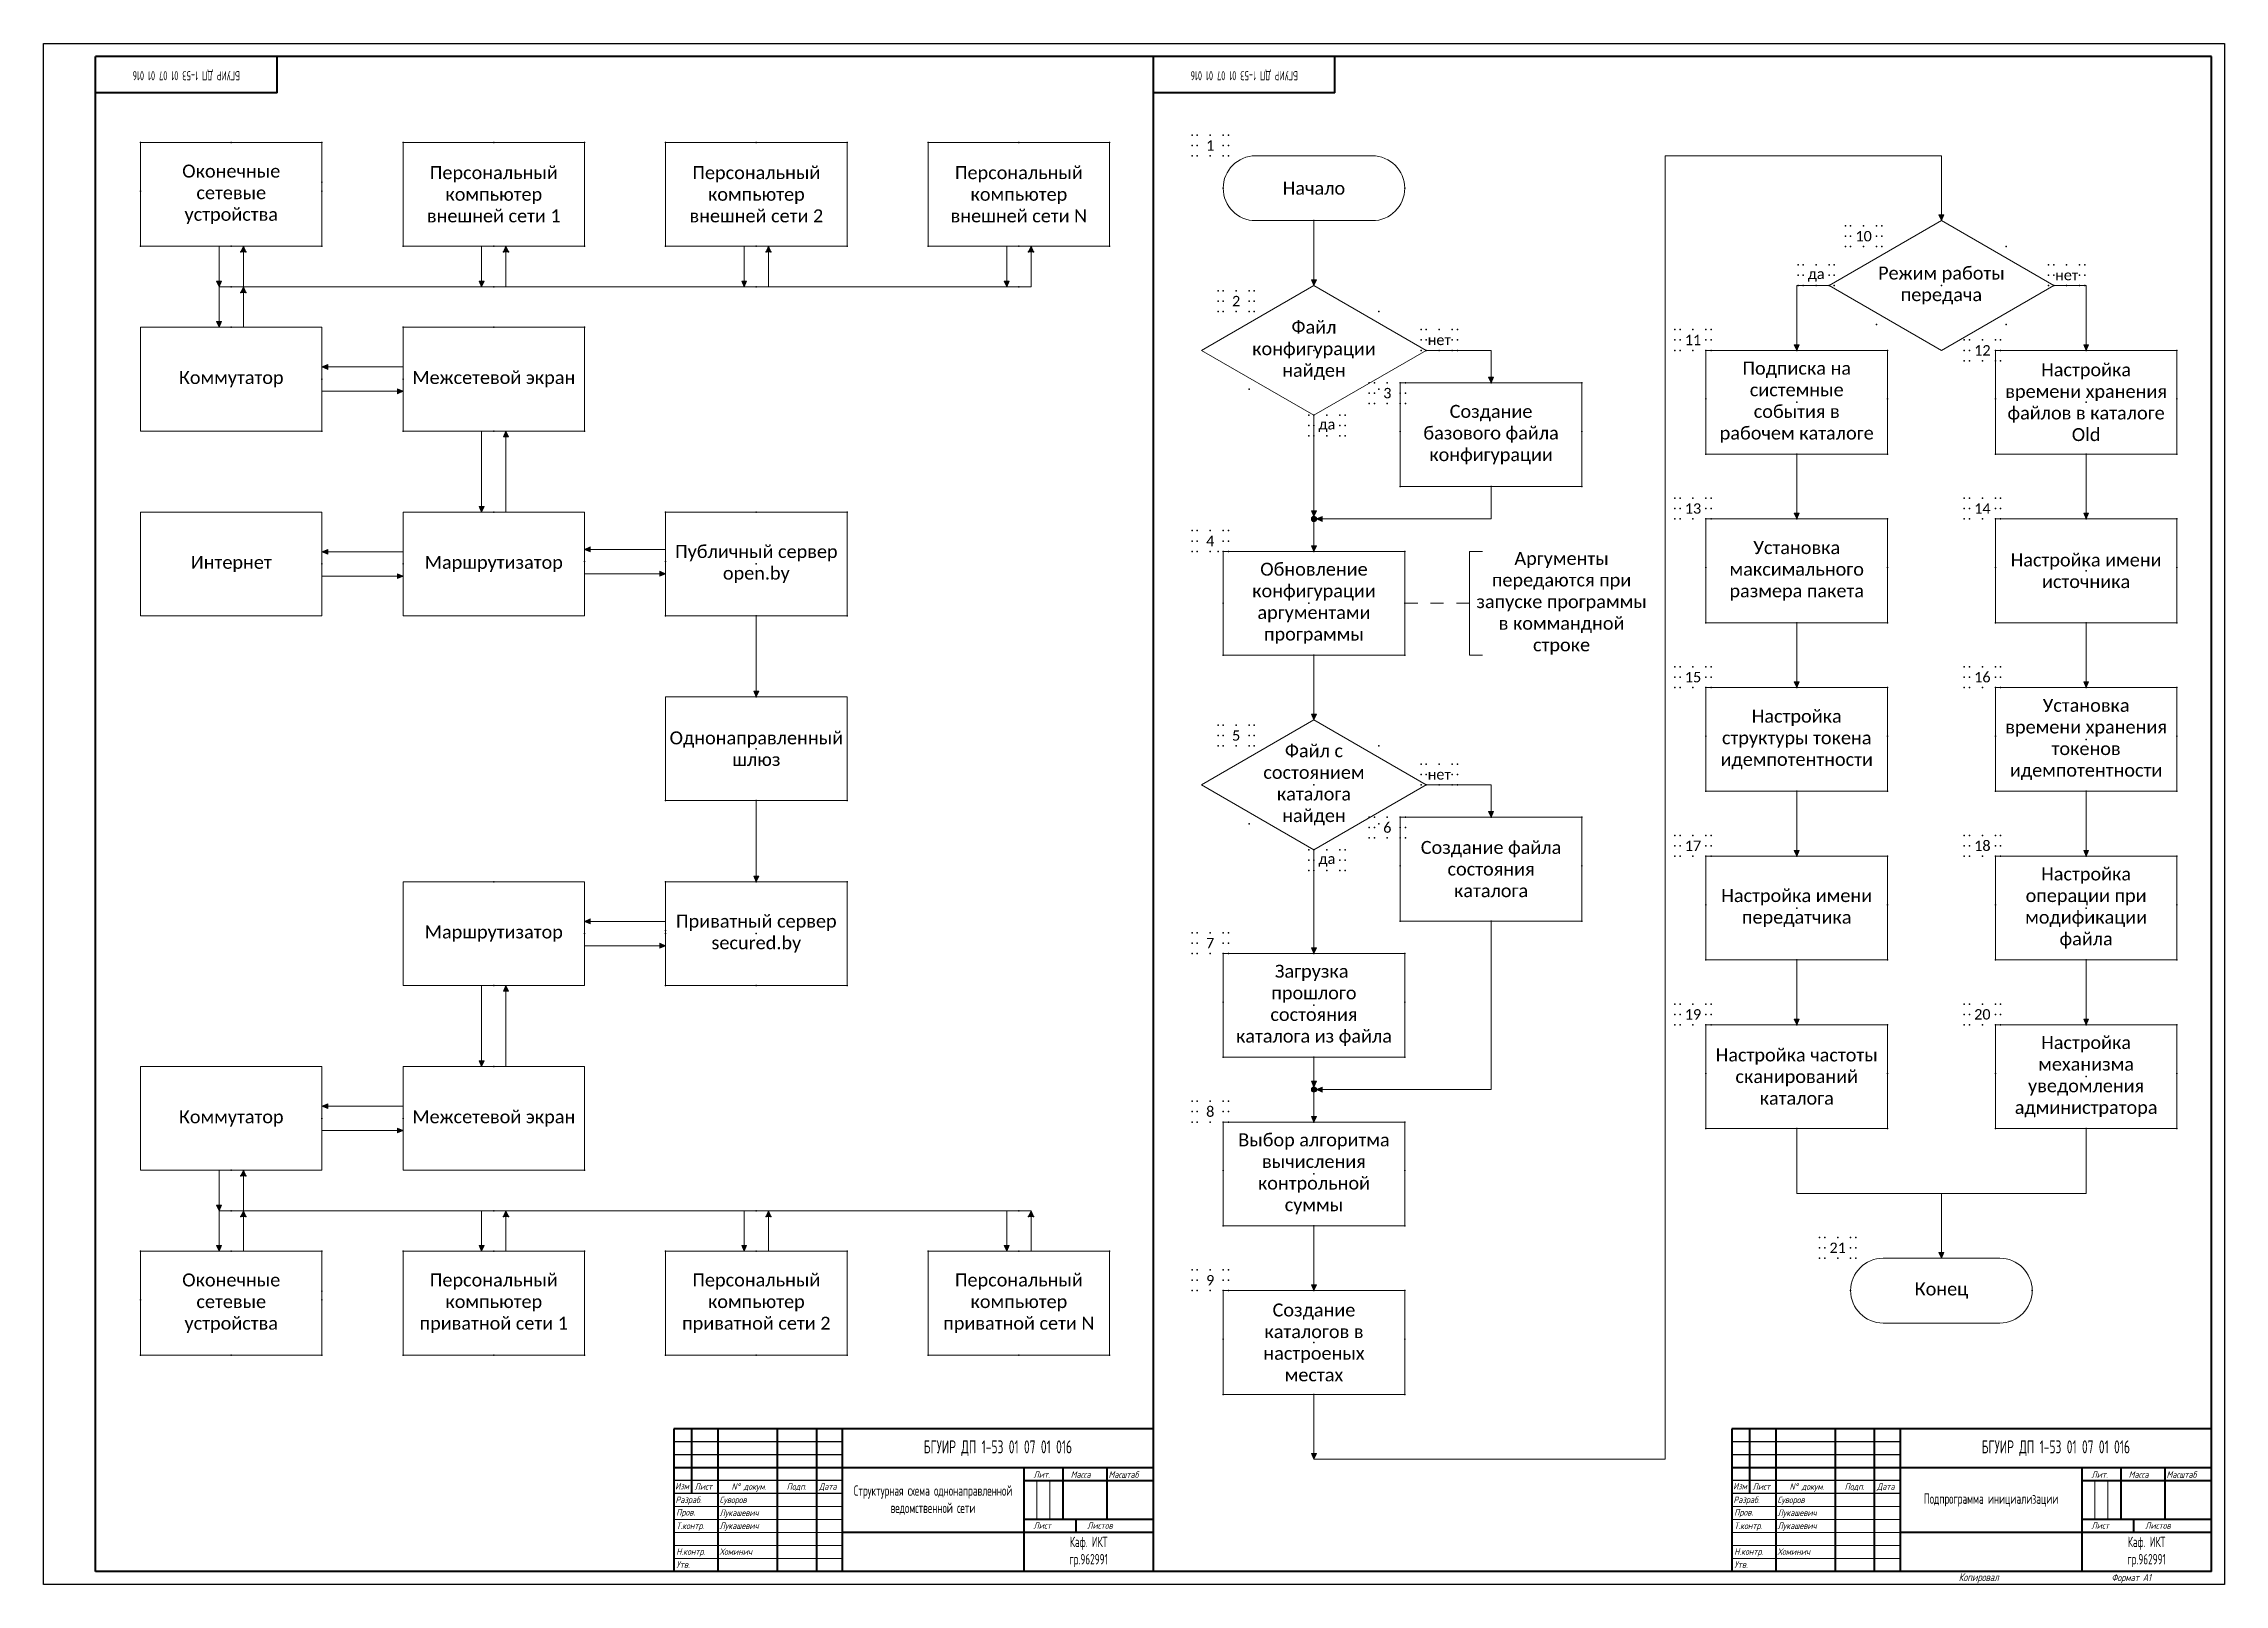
# Model space of a CAD drawing. Extents: x -285 to 556, y -1314 to -720.
import ezdxf

# ---------------------------------------------------------------- set-up
doc = ezdxf.new("R2010")
doc.units = 0
doc.header["$MEASUREMENT"] = 0
doc.layers.get('0').update_dxf_attribs({"linetype": 'CONTINUOUS'})
doc.layers.add('KONTUR', color=7, linetype='CONTINUOUS')
doc.layers.add('Тонкие', color=7, linetype='CONTINUOUS')
doc.layers.add('Невидимка', color=131, linetype='CONTINUOUS', plot=False)
for name, color, linetype, lineweight in [('Основная', 7, 'CONTINUOUS', 40), ('Схема', 50, 'CONTINUOUS', 20), ('текст', 7, 'CONTINUOUS', 20), ('тонкая', 7, 'CONTINUOUS', 20)]:
    doc.layers.add(name, color=color, linetype=linetype, lineweight=lineweight)
doc.styles.add('ЕСКД', font='eskd15.shx', dxfattribs={"width": 0.8})
doc.styles.add('стиль1', font='romans.shx', dxfattribs={"width": 0.75, "oblique": 15, "height": 3.5})

msp = doc.modelspace()

# ---------------------------------------------------------------- texts
at = {"layer": 'Схема', "attachment_point": 5}
for s, width, gutter_width, heights, insert, char_height in [('{\\fCalibri|b0|i0|c0|p34;1}', 10, 20, [0], (164.63, -759.43), 4), ('{\\fCalibri|b0|i0|c204|p34;Оконечные сетевые устройства}', 62.5, 25, [0], (-212.91, -778.28), 5), ('{\\fCalibri|b0|i0|c204|p34;Персональный компьютер внешней сети 1}', 62.5, 25, [0], (-111.66, -778.28), 5), ('{\\fCalibri|b0|i0|c204|p34;Персональный компьютер внешней сети 2}', 62.5, 25, [0], (-10.41, -778.28), 5), ('{\\fCalibri|b0|i0|c204|p34;Персональный компьютер внешней сети \\fCalibri|b0|i0|c0|p34;N}', 62.5, 25, [0], (90.84, -778.28), 5), ('{\\fCalibri|b0|i0|c204|p34;Начало}', 37.5, 25, [0], (204.63, -775.93), 5), ('{\\fCalibri|b0|i0|c0|p34;10}', 10, 20, [0], (416.61, -794.43), 4), ('{\\fCalibri|b0|i0|c204|p34;Режим работы передача}', 50, 20, [0], (446.61, -813.43), 5), ('{\\fCalibri|b0|i0|c204|p34;да}', 10, 20, [0], (398.31, -809.43), 4), ('{\\fCalibri|b0|i0|c204|p34;нет}', 10, 20, [0], (494.91, -809.43), 4), ('{\\fCalibri|b0|i0|c0|p34;2}', 10, 20, [0], (174.63, -819.43), 4), ('{\\fCalibri|b0|i0|c204|p34;Файл конфигурации найден}', 50, 20, [0], (204.63, -838.43), 5), ('{\\fCalibri|b0|i0|c0|p34;11}', 10, 20, [0], (350.81, -834.43), 4), ('{\\fCalibri|b0|i0|c204|p34;нет}', 10, 20, [0], (252.93, -834.43), 4), ('{\\fCalibri|b0|i0|c0|p34;12}', 10, 20, [0], (462.41, -838.43), 4), ('{\\fCalibri|b0|i0|c204|p34;Коммутатор}', 62.5, 25, [0], (-212.91, -849.53), 5), ('{\\fCalibri|b0|i0|c204|p34;Межсетевой экран}', 62.5, 25, [0], (-111.66, -849.53), 5), ('{\\fCalibri|b0|i0|c204|p34;Подписка на системные события в рабочем каталоге}', 62.5, 25, [0], (390.81, -858.43), 5), ('{\\fCalibri|b0|i0|c204|p34;Настройка времени хранения файлов в каталоге \\fCalibri|b0|i0|c0|p34;Old}', 62.5, 25, [0], (502.41, -858.43), 5), ('{\\fCalibri|b0|i0|c0|p34;3}', 10, 20, [0], (232.93, -854.93), 4), ('{\\fCalibri|b0|i0|c204|p34;да}', 10, 20, [0], (209.63, -867.43), 4), ('{\\fCalibri|b0|i0|c204|p34;Создание базового файла конфигурации}', 62.5, 25, [0], (272.93, -870.93), 5), ('{\\fCalibri|b0|i0|c0|p34;13}', 10, 20, [0], (350.81, -899.43), 4), ('{\\fCalibri|b0|i0|c0|p34;14}', 10, 20, [0], (462.41, -899.43), 4), ('{\\fCalibri|b0|i0|c204|p34;Публичный сервер\\P\\fCalibri|b0|i0|c0|p34;open.by}', 62.5, 25, [0], (-10.41, -920.78), 5), ('{\\fCalibri|b0|i0|c0|p34;4}', 10, 20, [0], (164.63, -911.93), 4), ('{\\fCalibri|b0|i0|c204|p34;Аргументы передаются при запуске программы в коммандной строке}', 66.0034, 25, [0], (300.12, -935.93), 5), ('{\\fCalibri|b0|i0|c204|p34;Установка максимального размера пакета}', 62.5, 25, [0], (390.81, -923.43), 5), ('{\\fCalibri|b0|i0|c204|p34;Настройка имени источника}', 62.5, 25, [0], (502.41, -923.43), 5), ('{\\fCalibri|b0|i0|c204|p34;Интернет}', 62.5, 25, [0], (-212.91, -920.78), 5), ('{\\fCalibri|b0|i0|c204|p34;Маршрутизатор}', 62.5, 25, [0], (-111.66, -920.78), 5), ('{\\fCalibri|b0|i0|c204|p34;Обновление конфигурации аргументами программы}', 62.5, 25, [0], (204.63, -935.93), 5), ('{\\fCalibri|b0|i0|c0|p34;15}', 10, 20, [0], (350.81, -964.43), 4), ('{\\fCalibri|b0|i0|c0|p34;16}', 10, 20, [0], (462.41, -964.43), 4), ('{\\fCalibri|b0|i0|c204|p34;Установка времени хранения токенов идемпотентности}', 62.5, 25, [0], (502.41, -988.43), 5), ('{\\fCalibri|b0|i0|c204|p34;Настройка структуры токена идемпотентности}', 62.5, 25, [0], (390.81, -988.43), 5), ('{\\fCalibri|b0|i0|c204|p34;Однонаправленный шлюз}', 62.5, 25, [0], (-10.41, -992.03), 5), ('{\\fCalibri|b0|i0|c0|p34;5}', 10, 20, [0], (174.63, -986.93), 4), ('{\\fCalibri|b0|i0|c204|p34;Файл с состоянием каталога найден}', 50, 20, [0], (204.63, -1005.93), 5), ('{\\fCalibri|b0|i0|c204|p34;нет}', 10, 20, [0], (252.93, -1001.93), 4), ('{\\fCalibri|b0|i0|c204|p34;6}', 10, 20, [0], (232.93, -1022.43), 4), ('{\\fCalibri|b0|i0|c204|p34;да}', 10, 20, [0], (209.63, -1034.93), 4), ('{\\fCalibri|b0|i0|c204|p34;Создание файла состояния каталога}', 62.5, 25, [0], (272.93, -1038.43), 5), ('{\\fCalibri|b0|i0|c0|p34;17}', 10, 20, [0], (350.81, -1029.43), 4), ('{\\fCalibri|b0|i0|c0|p34;18}', 10, 20, [0], (462.41, -1029.43), 4), ('{\\fCalibri|b0|i0|c204|p34;Настройка операции при модификации файла}', 62.5, 25, [0], (502.41, -1053.43), 5), ('{\\fCalibri|b0|i0|c204|p34;Настройка имени передатчика}', 62.5, 25, [0], (390.81, -1053.43), 5), ('{\\fCalibri|b0|i0|c204|p34;Приватный сервер\\P\\fCalibri|b0|i0|c0|p34;secured.by}', 62.5, 25, [0], (-10.41, -1063.28), 5), ('{\\fCalibri|b0|i0|c204|p34;Маршрутизатор}', 62.5, 25, [0], (-111.66, -1063.28), 5), ('{\\fCalibri|b0|i0|c0|p34;7}', 10, 20, [0], (164.63, -1066.93), 4), ('{\\fCalibri|b0|i0|c204|p34;Загрузка  прошлого состояния каталога из файла}', 62.5, 25, [0], (204.63, -1090.93), 5), ('{\\fCalibri|b0|i0|c0|p34;19}', 10, 20, [0], (350.81, -1094.43), 4), ('{\\fCalibri|b0|i0|c0|p34;20}', 10, 20, [0], (462.41, -1094.43), 4), ('{\\fCalibri|b0|i0|c204|p34;Настройка частоты сканирований каталога}', 62.5, 25, [0], (390.81, -1118.43), 5), ('{\\fCalibri|b0|i0|c204|p34;Настройка механизма уведомления администратора}', 62.5, 25, [0], (502.41, -1118.43), 5), ('{\\fCalibri|b0|i0|c204|p34;Коммутатор}', 62.5, 25, [0], (-212.91, -1134.53), 5), ('{\\fCalibri|b0|i0|c204|p34;Межсетевой экран}', 62.5, 25, [0], (-111.66, -1134.53), 5), ('{\\fCalibri|b0|i0|c0|p34;8}', 10, 20, [0], (164.63, -1131.93), 4), ('{\\fCalibri|b0|i0|c204|p34;Выбор алгоритма вычисления контрольной суммы }', 62.5, 25, [0], (204.63, -1155.93), 5), ('{\\fCalibri|b0|i0|c0|p34;2\\fCalibri|b0|i0|c204|p34;1}', 10, 20, [0], (406.61, -1184.43), 4), ('{\\fCalibri|b0|i0|c204|p34;Персональный компьютер приватной сети 1}', 62.5, 25, [0], (-111.66, -1205.78), 5), ('{\\fCalibri|b0|i0|c204|p34;Персональный компьютер приватной сети 2}', 62.5, 25, [0], (-10.41, -1205.78), 5), ('{\\fCalibri|b0|i0|c204|p34;Персональный компьютер приватной сети \\fCalibri|b0|i0|c0|p34;N}', 62.5, 25, [0], (90.84, -1205.78), 5), ('{\\fCalibri|b0|i0|c204|p34;Оконечные сетевые устройства}', 62.5, 25, [0], (-212.91, -1205.78), 5), ('{\\fCalibri|b0|i0|c0|p34;9}', 4, 20, [4.83], (164.63, -1196.93), 4), ('{\\fCalibri|b0|i0|c204|p34;Конец}', 37.5, 25, [0], (446.61, -1200.93), 5), ('{\\fCalibri|b0|i0|c204|p34;Создание каталогов в настроеных местах}', 62.5, 25, [0], (204.63, -1220.93), 5)]:
    msp.add_mtext_dynamic_manual_height_columns(s, width=width, gutter_width=gutter_width, heights=heights, dxfattribs=dict(at, insert=insert, char_height=char_height))
at = {"layer": 'текст', "style": 'стиль1', "oblique": 15, "width": 0.75}
for s, height, p in [('Изм', 2.5, (-41.72, -1277.57)), ('Лист', 2.5, (-34.24, -1277.72)), ('N%%d докум. ', 2.5, (-19.96, -1277.72)), ('Подп.', 2.5, (1.29, -1277.72)), ('Дата', 2.5, (13.74, -1277.72)), ('Лит.', 2.5, (96.45, -1273.11)), ('Масса', 2.5, (110.83, -1273.11)), ('Масштаб', 2.5, (125.42, -1273.11)), ('Изм', 2.5, (366.28, -1277.57)), ('Лист', 2.5, (373.76, -1277.72)), ('N%%d докум. ', 2.5, (388.04, -1277.72)), ('Подп.', 2.5, (409.29, -1277.72)), ('Дата', 2.5, (421.74, -1277.72)), ('Лит.', 2.5, (504.45, -1273.11)), ('Масса', 2.5, (518.83, -1273.11)), ('Масштаб', 2.5, (533.42, -1273.11)), ('Разраб.', 2.5, (-41.6, -1282.82)), ('Пров.', 2.5, (-41.3, -1287.65)), ('Лукашевич', 2.5, (-24.6, -1287.82)), ('Суворов', 2.5, (-24.6, -1282.82)), ('Разраб.', 2.5, (366.4, -1282.82)), ('Пров.', 2.5, (366.7, -1287.65)), ('Лукашевич', 2.5, (383.4, -1287.82)), ('Суворов', 2.5, (383.4, -1282.82)), ('Т.контр.', 2.5, (-41.3, -1292.84)), ('Лукашевич', 2.5, (-24.6, -1292.82)), ('Лист', 2.5, (96.45, -1292.73)), ('Листов', 2.5, (117.18, -1292.73)), ('Т.контр.', 2.5, (366.7, -1292.84)), ('Лукашевич', 2.5, (383.4, -1292.82)), ('Лист', 2.5, (504.45, -1292.73)), ('Листов', 2.5, (525.18, -1292.73)), ('Н.контр.', 2.5, (-41.3, -1302.77)), ('Хоминич', 2.5, (-24.6, -1302.82)), ('Н.контр.', 2.5, (366.7, -1302.77)), ('Хоминич', 2.5, (383.4, -1302.82)), ('Утв.', 2.5, (-41.3, -1307.79)), ('Утв.', 2.5, (366.7, -1307.79)), ('Копировал', 3, (453.27, -1312.93)), ('Формат А1', 2.75, (512.2, -1312.93))]:
    msp.add_text(s, height=height, dxfattribs=at).set_placement(p)
at = {"layer": 'Тонкие', "char_height": 3.5, "attachment_point": 5, "rotation": 180, "style": 'ЕСКД'}
for insert in [(-230.26, -732.18), (177.74, -732.18)]:
    msp.add_mtext_dynamic_manual_height_columns('\\pxt11;БГУИР ДП 1-53 01 07 01 016', width=70, gutter_width=20, heights=[0], dxfattribs=dict(at, insert=insert))
at = {"layer": 'Тонкие', "attachment_point": 5, "style": 'ЕСКД'}
for s, width, insert, char_height in [('БГУИР ДП 1-53 01 07 01 016', 120, (82.74, -1261.68), 5), ('БГУИР ДП 1-53 01 07 01 016', 120, (490.74, -1261.68), 5), ('Структурная схема однонаправленной ведомственной сети', 70, (57.74, -1281.68), 4), ('Подпрограмма инициализации', 70, (465.74, -1281.68), 4), ('Каф. ИКТ\\Pгр.962991', 50, (117.74, -1301.68), 4), ('Каф. ИКТ\\Pгр.962991', 50, (525.74, -1301.68), 4)]:
    msp.add_mtext_dynamic_manual_height_columns(s, width=width, gutter_width=20, heights=[0], dxfattribs=dict(at, insert=insert, char_height=char_height))

# ---------------------------------------------------------------- hatches: boundary and pattern name
at = {"layer": 'Схема'}
h = msp.add_hatch(color=256, dxfattribs=at)
h.dxf.hatch_style = 1
h.paths.add_polyline_path([(447.55, -786.24), (446.61, -786.24), (446.61, -788.43)])
h.paths.add_polyline_path([(446.61, -786.24), (445.67, -786.24), (446.61, -788.43)])
h = msp.add_hatch(color=256, dxfattribs=at)
h.dxf.hatch_style = 1
h.paths.add_polyline_path([(-207.28, -800.46), (-208.22, -800.46), (-208.22, -798.28)])
h.paths.add_polyline_path([(-208.22, -800.46), (-209.16, -800.46), (-208.22, -798.28)])
h = msp.add_hatch(color=256, dxfattribs=at)
h.dxf.hatch_style = 1
h.paths.add_polyline_path([(-106.03, -800.46), (-106.97, -800.46), (-106.97, -798.28)])
h.paths.add_polyline_path([(-106.97, -800.46), (-107.91, -800.46), (-106.97, -798.28)])
h = msp.add_hatch(color=256, dxfattribs=at)
h.dxf.hatch_style = 1
h.paths.add_polyline_path([(-4.78, -800.46), (-5.72, -800.46), (-5.72, -798.28)])
h.paths.add_polyline_path([(-5.72, -800.46), (-6.66, -800.46), (-5.72, -798.28)])
h = msp.add_hatch(color=256, dxfattribs=at)
h.dxf.hatch_style = 1
h.paths.add_polyline_path([(96.47, -800.46), (95.53, -800.46), (95.53, -798.28)])
h.paths.add_polyline_path([(95.53, -800.46), (94.59, -800.46), (95.53, -798.28)])
h = msp.add_hatch(color=256, dxfattribs=at)
h.dxf.hatch_style = 1
h.paths.add_polyline_path([(-216.66, -811.71), (-217.59, -811.71), (-217.59, -813.9)])
h.paths.add_polyline_path([(-217.59, -811.71), (-218.53, -811.71), (-217.59, -813.9)])
h = msp.add_hatch(color=256, dxfattribs=at)
h.dxf.hatch_style = 1
h.paths.add_polyline_path([(-207.28, -816.09), (-208.22, -816.09), (-208.22, -813.9)])
h.paths.add_polyline_path([(-208.22, -816.09), (-209.16, -816.09), (-208.22, -813.9)])
h = msp.add_hatch(color=256, dxfattribs=at)
h.dxf.hatch_style = 1
h.paths.add_polyline_path([(-115.41, -811.71), (-116.34, -811.71), (-116.34, -813.9)])
h.paths.add_polyline_path([(-116.34, -811.71), (-117.28, -811.71), (-116.34, -813.9)])
h = msp.add_hatch(color=256, dxfattribs=at)
h.dxf.hatch_style = 1
h.paths.add_polyline_path([(-14.16, -811.71), (-15.09, -811.71), (-15.09, -813.9)])
h.paths.add_polyline_path([(-15.09, -811.71), (-16.03, -811.71), (-15.09, -813.9)])
h = msp.add_hatch(color=256, dxfattribs=at)
h.dxf.hatch_style = 1
h.paths.add_polyline_path([(87.09, -811.71), (86.16, -811.71), (86.16, -813.9)])
h.paths.add_polyline_path([(86.16, -811.71), (85.22, -811.71), (86.16, -813.9)])
h = msp.add_hatch(color=256, dxfattribs=at)
h.dxf.hatch_style = 1
h.paths.add_polyline_path([(205.57, -811.24), (204.63, -811.24), (204.63, -813.43)])
h.paths.add_polyline_path([(204.63, -811.24), (203.69, -811.24), (204.63, -813.43)])
h = msp.add_hatch(color=256, dxfattribs=at)
h.dxf.hatch_style = 1
h.paths.add_polyline_path([(-216.66, -827.34), (-217.59, -827.34), (-217.59, -829.53)])
h.paths.add_polyline_path([(-217.59, -827.34), (-218.53, -827.34), (-217.59, -829.53)])
h = msp.add_hatch(color=256, dxfattribs=at)
h.dxf.hatch_style = 1
h.paths.add_polyline_path([(391.75, -836.24), (390.81, -836.24), (390.81, -838.43)])
h.paths.add_polyline_path([(390.81, -836.24), (389.87, -836.24), (390.81, -838.43)])
h = msp.add_hatch(color=256, dxfattribs=at)
h.dxf.hatch_style = 1
h.paths.add_polyline_path([(503.35, -836.24), (502.41, -836.24), (502.41, -838.43)])
h.paths.add_polyline_path([(502.41, -836.24), (501.47, -836.24), (502.41, -838.43)])
h = msp.add_hatch(color=256, dxfattribs=at)
h.dxf.hatch_style = 1
h.paths.add_polyline_path([(-175.72, -843.9), (-175.72, -844.84), (-177.91, -844.84)])
h.paths.add_polyline_path([(-175.72, -844.84), (-175.72, -845.78), (-177.91, -844.84)])
h = msp.add_hatch(color=256, dxfattribs=at)
h.dxf.hatch_style = 1
h.paths.add_polyline_path([(273.87, -848.74), (272.93, -848.74), (272.93, -850.93)])
h.paths.add_polyline_path([(272.93, -848.74), (272, -848.74), (272.93, -850.93)])
h = msp.add_hatch(color=256, dxfattribs=at)
h.dxf.hatch_style = 1
h.paths.add_polyline_path([(-148.84, -853.28), (-148.84, -854.21), (-146.66, -854.21)])
h.paths.add_polyline_path([(-148.84, -854.21), (-148.84, -855.15), (-146.66, -854.21)])
h = msp.add_hatch(color=256, dxfattribs=at)
h.dxf.hatch_style = 1
h.paths.add_polyline_path([(-107.91, -871.71), (-106.97, -871.71), (-106.97, -869.53)])
h.paths.add_polyline_path([(-106.97, -871.71), (-106.03, -871.71), (-106.97, -869.53)])
h = msp.add_hatch(color=256, dxfattribs=at)
h.dxf.hatch_style = 1
h.paths.add_polyline_path([(-117.28, -898.59), (-116.34, -898.59), (-116.34, -900.78)])
h.paths.add_polyline_path([(-116.34, -898.59), (-115.41, -898.59), (-116.34, -900.78)])
h = msp.add_hatch(color=256, dxfattribs=at)
h.dxf.hatch_style = 1
h.paths.add_polyline_path([(204.63, -902.43), (204.63, -904.43, 0.414214), (205.63, -903.43, 0.414214)])
h.paths.add_polyline_path([(204.63, -902.43, 0.414214), (203.63, -903.43, 0.414214), (204.63, -904.43)])
h = msp.add_hatch(color=256, dxfattribs=at)
h.dxf.hatch_style = 1
h.paths.add_polyline_path([(205.57, -900.24), (204.63, -900.24), (204.63, -902.43)])
h.paths.add_polyline_path([(204.63, -900.24), (203.69, -900.24), (204.63, -902.43)])
h = msp.add_hatch(color=256, dxfattribs=at)
h.dxf.hatch_style = 1
h.paths.add_polyline_path([(207.82, -904.37), (207.82, -903.43), (205.63, -903.43)])
h.paths.add_polyline_path([(207.82, -903.43), (207.82, -902.49), (205.63, -903.43)])
h = msp.add_hatch(color=256, dxfattribs=at)
h.dxf.hatch_style = 1
h.paths.add_polyline_path([(391.75, -901.24), (390.81, -901.24), (390.81, -903.43)])
h.paths.add_polyline_path([(390.81, -901.24), (389.87, -901.24), (390.81, -903.43)])
h = msp.add_hatch(color=256, dxfattribs=at)
h.dxf.hatch_style = 1
h.paths.add_polyline_path([(503.35, -901.24), (502.41, -901.24), (502.41, -903.43)])
h.paths.add_polyline_path([(502.41, -901.24), (501.47, -901.24), (502.41, -903.43)])
h = msp.add_hatch(color=256, dxfattribs=at)
h.dxf.hatch_style = 1
h.paths.add_polyline_path([(-175.72, -915.15), (-175.72, -916.09), (-177.91, -916.09)])
h.paths.add_polyline_path([(-175.72, -916.09), (-175.72, -917.03), (-177.91, -916.09)])
h = msp.add_hatch(color=256, dxfattribs=at)
h.dxf.hatch_style = 1
h.paths.add_polyline_path([(-74.47, -914.21), (-74.47, -915.15), (-76.66, -915.15)])
h.paths.add_polyline_path([(-74.47, -915.15), (-74.47, -916.09), (-76.66, -915.15)])
h = msp.add_hatch(color=256, dxfattribs=at)
h.dxf.hatch_style = 1
h.paths.add_polyline_path([(205.57, -913.74), (204.63, -913.74), (204.63, -915.93)])
h.paths.add_polyline_path([(204.63, -913.74), (203.69, -913.74), (204.63, -915.93)])
h = msp.add_hatch(color=256, dxfattribs=at)
h.dxf.hatch_style = 1
h.paths.add_polyline_path([(-148.84, -924.53), (-148.84, -925.46), (-146.66, -925.46)])
h.paths.add_polyline_path([(-148.84, -925.46), (-148.84, -926.4), (-146.66, -925.46)])
h = msp.add_hatch(color=256, dxfattribs=at)
h.dxf.hatch_style = 1
h.paths.add_polyline_path([(-47.59, -923.59), (-47.59, -924.53), (-45.41, -924.53)])
h.paths.add_polyline_path([(-47.59, -924.53), (-47.59, -925.46), (-45.41, -924.53)])
h = msp.add_hatch(color=256, dxfattribs=at)
h.dxf.hatch_style = 1
h.paths.add_polyline_path([(391.75, -966.24), (390.81, -966.24), (390.81, -968.43)])
h.paths.add_polyline_path([(390.81, -966.24), (389.87, -966.24), (390.81, -968.43)])
h = msp.add_hatch(color=256, dxfattribs=at)
h.dxf.hatch_style = 1
h.paths.add_polyline_path([(503.35, -966.24), (502.41, -966.24), (502.41, -968.43)])
h.paths.add_polyline_path([(502.41, -966.24), (501.47, -966.24), (502.41, -968.43)])
h = msp.add_hatch(color=256, dxfattribs=at)
h.dxf.hatch_style = 1
h.paths.add_polyline_path([(-9.47, -969.84), (-10.41, -969.84), (-10.41, -972.03)])
h.paths.add_polyline_path([(-10.41, -969.84), (-11.34, -969.84), (-10.41, -972.03)])
h = msp.add_hatch(color=256, dxfattribs=at)
h.dxf.hatch_style = 1
h.paths.add_polyline_path([(205.57, -978.74), (204.63, -978.74), (204.63, -980.93)])
h.paths.add_polyline_path([(204.63, -978.74), (203.69, -978.74), (204.63, -980.93)])
h = msp.add_hatch(color=256, dxfattribs=at)
h.dxf.hatch_style = 1
h.paths.add_polyline_path([(273.87, -1016.24), (272.93, -1016.24), (272.93, -1018.43)])
h.paths.add_polyline_path([(272.93, -1016.24), (272, -1016.24), (272.93, -1018.43)])
h = msp.add_hatch(color=256, dxfattribs=at)
h.dxf.hatch_style = 1
h.paths.add_polyline_path([(391.75, -1031.24), (390.81, -1031.24), (390.81, -1033.43)])
h.paths.add_polyline_path([(390.81, -1031.24), (389.87, -1031.24), (390.81, -1033.43)])
h = msp.add_hatch(color=256, dxfattribs=at)
h.dxf.hatch_style = 1
h.paths.add_polyline_path([(503.35, -1031.24), (502.41, -1031.24), (502.41, -1033.43)])
h.paths.add_polyline_path([(502.41, -1031.24), (501.47, -1031.24), (502.41, -1033.43)])
h = msp.add_hatch(color=256, dxfattribs=at)
h.dxf.hatch_style = 1
h.paths.add_polyline_path([(-9.47, -1041.09), (-10.41, -1041.09), (-10.41, -1043.28)])
h.paths.add_polyline_path([(-10.41, -1041.09), (-11.34, -1041.09), (-10.41, -1043.28)])
h = msp.add_hatch(color=256, dxfattribs=at)
h.dxf.hatch_style = 1
h.paths.add_polyline_path([(-74.47, -1057.65), (-74.47, -1058.59), (-76.66, -1058.59)])
h.paths.add_polyline_path([(-74.47, -1058.59), (-74.47, -1059.53), (-76.66, -1058.59)])
h = msp.add_hatch(color=256, dxfattribs=at)
h.dxf.hatch_style = 1
h.paths.add_polyline_path([(-47.59, -1067.03), (-47.59, -1067.96), (-45.41, -1067.96)])
h.paths.add_polyline_path([(-47.59, -1067.96), (-47.59, -1068.9), (-45.41, -1067.96)])
h = msp.add_hatch(color=256, dxfattribs=at)
h.dxf.hatch_style = 1
h.paths.add_polyline_path([(205.57, -1068.74), (204.63, -1068.74), (204.63, -1070.93)])
h.paths.add_polyline_path([(204.63, -1068.74), (203.69, -1068.74), (204.63, -1070.93)])
h = msp.add_hatch(color=256, dxfattribs=at)
h.dxf.hatch_style = 1
h.paths.add_polyline_path([(-107.91, -1085.46), (-106.97, -1085.46), (-106.97, -1083.28)])
h.paths.add_polyline_path([(-106.97, -1085.46), (-106.03, -1085.46), (-106.97, -1083.28)])
h = msp.add_hatch(color=256, dxfattribs=at)
h.dxf.hatch_style = 1
h.paths.add_polyline_path([(391.75, -1096.24), (390.81, -1096.24), (390.81, -1098.43)])
h.paths.add_polyline_path([(390.81, -1096.24), (389.87, -1096.24), (390.81, -1098.43)])
h = msp.add_hatch(color=256, dxfattribs=at)
h.dxf.hatch_style = 1
h.paths.add_polyline_path([(503.35, -1096.24), (502.41, -1096.24), (502.41, -1098.43)])
h.paths.add_polyline_path([(502.41, -1096.24), (501.47, -1096.24), (502.41, -1098.43)])
h = msp.add_hatch(color=256, dxfattribs=at)
h.dxf.hatch_style = 1
h.paths.add_polyline_path([(-117.28, -1112.34), (-116.34, -1112.34), (-116.34, -1114.53)])
h.paths.add_polyline_path([(-116.34, -1112.34), (-115.41, -1112.34), (-116.34, -1114.53)])
h = msp.add_hatch(color=256, dxfattribs=at)
h.dxf.hatch_style = 1
h.paths.add_polyline_path([(204.63, -1122.43), (204.63, -1124.43, 0.414214), (205.63, -1123.43, 0.414214)])
h.paths.add_polyline_path([(204.63, -1122.43, 0.414214), (203.63, -1123.43, 0.414214), (204.63, -1124.43)])
h = msp.add_hatch(color=256, dxfattribs=at)
h.dxf.hatch_style = 1
h.paths.add_polyline_path([(205.57, -1120.24), (204.63, -1120.24), (204.63, -1122.43)])
h.paths.add_polyline_path([(204.63, -1120.24), (203.69, -1120.24), (204.63, -1122.43)])
h = msp.add_hatch(color=256, dxfattribs=at)
h.dxf.hatch_style = 1
h.paths.add_polyline_path([(207.82, -1124.37), (207.82, -1123.43), (205.63, -1123.43)])
h.paths.add_polyline_path([(207.82, -1123.43), (207.82, -1122.49), (205.63, -1123.43)])
h = msp.add_hatch(color=256, dxfattribs=at)
h.dxf.hatch_style = 1
h.paths.add_polyline_path([(-175.72, -1128.9), (-175.72, -1129.84), (-177.91, -1129.84)])
h.paths.add_polyline_path([(-175.72, -1129.84), (-175.72, -1130.78), (-177.91, -1129.84)])
h = msp.add_hatch(color=256, dxfattribs=at)
h.dxf.hatch_style = 1
h.paths.add_polyline_path([(205.57, -1133.74), (204.63, -1133.74), (204.63, -1135.93)])
h.paths.add_polyline_path([(204.63, -1133.74), (203.69, -1133.74), (204.63, -1135.93)])
h = msp.add_hatch(color=256, dxfattribs=at)
h.dxf.hatch_style = 1
h.paths.add_polyline_path([(-148.84, -1138.28), (-148.84, -1139.21), (-146.66, -1139.21)])
h.paths.add_polyline_path([(-148.84, -1139.21), (-148.84, -1140.15), (-146.66, -1139.21)])
h = msp.add_hatch(color=256, dxfattribs=at)
h.dxf.hatch_style = 1
h.paths.add_polyline_path([(-207.28, -1156.71), (-208.22, -1156.71), (-208.22, -1154.53)])
h.paths.add_polyline_path([(-208.22, -1156.71), (-209.16, -1156.71), (-208.22, -1154.53)])
h = msp.add_hatch(color=256, dxfattribs=at)
h.dxf.hatch_style = 1
h.paths.add_polyline_path([(-216.66, -1167.96), (-217.59, -1167.96), (-217.59, -1170.15)])
h.paths.add_polyline_path([(-217.59, -1167.96), (-218.53, -1167.96), (-217.59, -1170.15)])
h = msp.add_hatch(color=256, dxfattribs=at)
h.dxf.hatch_style = 1
h.paths.add_polyline_path([(-207.28, -1172.34), (-208.22, -1172.34), (-208.22, -1170.15)])
h.paths.add_polyline_path([(-208.22, -1172.34), (-209.16, -1172.34), (-208.22, -1170.15)])
h = msp.add_hatch(color=256, dxfattribs=at)
h.dxf.hatch_style = 1
h.paths.add_polyline_path([(-106.03, -1172.34), (-106.97, -1172.34), (-106.97, -1170.15)])
h.paths.add_polyline_path([(-106.97, -1172.34), (-107.91, -1172.34), (-106.97, -1170.15)])
h = msp.add_hatch(color=256, dxfattribs=at)
h.dxf.hatch_style = 1
h.paths.add_polyline_path([(-4.78, -1172.34), (-5.72, -1172.34), (-5.72, -1170.15)])
h.paths.add_polyline_path([(-5.72, -1172.34), (-6.66, -1172.34), (-5.72, -1170.15)])
h = msp.add_hatch(color=256, dxfattribs=at)
h.dxf.hatch_style = 1
h.paths.add_polyline_path([(96.47, -1172.34), (95.53, -1172.34), (95.53, -1170.15)])
h.paths.add_polyline_path([(95.53, -1172.34), (94.59, -1172.34), (95.53, -1170.15)])
h = msp.add_hatch(color=256, dxfattribs=at)
h.dxf.hatch_style = 1
h.paths.add_polyline_path([(-216.66, -1183.59), (-217.59, -1183.59), (-217.59, -1185.78)])
h.paths.add_polyline_path([(-217.59, -1183.59), (-218.53, -1183.59), (-217.59, -1185.78)])
h = msp.add_hatch(color=256, dxfattribs=at)
h.dxf.hatch_style = 1
h.paths.add_polyline_path([(-115.41, -1183.59), (-116.34, -1183.59), (-116.34, -1185.78)])
h.paths.add_polyline_path([(-116.34, -1183.59), (-117.28, -1183.59), (-116.34, -1185.78)])
h = msp.add_hatch(color=256, dxfattribs=at)
h.dxf.hatch_style = 1
h.paths.add_polyline_path([(-14.16, -1183.59), (-15.09, -1183.59), (-15.09, -1185.78)])
h.paths.add_polyline_path([(-15.09, -1183.59), (-16.03, -1183.59), (-15.09, -1185.78)])
h = msp.add_hatch(color=256, dxfattribs=at)
h.dxf.hatch_style = 1
h.paths.add_polyline_path([(87.09, -1183.59), (86.16, -1183.59), (86.16, -1185.78)])
h.paths.add_polyline_path([(86.16, -1183.59), (85.22, -1183.59), (86.16, -1185.78)])
h = msp.add_hatch(color=256, dxfattribs=at)
h.dxf.hatch_style = 1
h.paths.add_polyline_path([(447.55, -1186.24), (446.61, -1186.24), (446.61, -1188.43)])
h.paths.add_polyline_path([(446.61, -1186.24), (445.67, -1186.24), (446.61, -1188.43)])
h = msp.add_hatch(color=256, dxfattribs=at)
h.dxf.hatch_style = 1
h.paths.add_polyline_path([(447.55, -1186.24), (446.61, -1186.24), (446.61, -1188.43)])
h.paths.add_polyline_path([(446.61, -1186.24), (445.67, -1186.24), (446.61, -1188.43)])
h = msp.add_hatch(color=256, dxfattribs=at)
h.dxf.hatch_style = 1
h.paths.add_polyline_path([(205.57, -1198.74), (204.63, -1198.74), (204.63, -1200.93)])
h.paths.add_polyline_path([(204.63, -1198.74), (203.69, -1198.74), (204.63, -1200.93)])
h = msp.add_hatch(color=256, dxfattribs=at)
h.dxf.hatch_style = 1
h.paths.add_polyline_path([(205.57, -1263.74), (204.63, -1263.74), (204.63, -1265.93)])
h.paths.add_polyline_path([(204.63, -1263.74), (203.69, -1263.74), (204.63, -1265.93)])

# ---------------------------------------------------------------- linework, layer by layer
for p, q in [((22.74, -1259.18), (-42.26, -1259.18)), ((430.74, -1259.18), (365.74, -1259.18)), ((22.74, -1264.18), (-42.26, -1264.18)), ((430.74, -1264.18), (365.74, -1264.18)), ((22.74, -1274.18), (-42.26, -1274.18)), ((430.74, -1274.18), (365.74, -1274.18)), ((22.74, -1279.18), (-42.26, -1279.18)), ((430.74, -1279.18), (365.74, -1279.18)), ((500.74, -1309.18), (500.74, -1309.18))]:
    msp.add_line(p, q)
at = {"layer": 'KONTUR'}
for p, q in [((-285.26, -1314.18), (-285.26, -720.18)), ((-285.26, -720.18), (555.74, -720.18)), ((555.74, -720.18), (555.74, -1314.18)), ((555.74, -1314.18), (-285.26, -1314.18))]:
    msp.add_line(p, q, dxfattribs=at)
at = {"layer": 'Невидимка'}
for p in [(157.63, -755.43), (159.63, -755.43), (164.63, -755.43), (169.63, -755.43), (171.63, -755.43), (-247.91, -758.28), (-212.91, -758.28), (-177.91, -758.28), (-146.66, -758.28), (-111.66, -758.28), (-76.66, -758.28), (-45.41, -758.28), (-10.41, -758.28), (24.59, -758.28), (55.84, -758.28), (90.84, -758.28), (125.84, -758.28), (157.63, -759.43), (157.63, -763.43), (159.63, -759.43), (159.63, -763.43), (164.63, -763.43), (169.63, -759.43), (169.63, -763.43), (171.63, -759.43), (171.63, -763.43), (-177.91, -773.59), (-247.91, -777.03), (-212.91, -778.28), (-212.91, -778.28), (-177.91, -777.03), (-111.66, -778.28), (-111.66, -778.28), (-10.41, -778.28), (-10.41, -778.28), (90.84, -778.28), (90.84, -778.28), (169.63, -775.93), (239.63, -775.93), (204.63, -788.43), (409.61, -790.43), (411.61, -790.43), (416.61, -790.43), (421.61, -790.43), (423.61, -790.43), (-247.91, -798.28), (-212.91, -798.28), (-212.91, -798.28), (-177.91, -798.28), (-146.66, -798.28), (-111.66, -798.28), (-111.66, -798.28), (-76.66, -798.28), (-45.41, -798.28), (-10.41, -798.28), (-10.41, -798.28), (24.59, -798.28), (55.84, -798.28), (90.84, -798.28), (90.84, -798.28), (125.84, -798.28), (409.61, -794.43), (409.61, -798.43), (411.61, -794.43), (411.61, -798.43), (416.61, -798.43), (421.61, -794.43), (421.61, -798.43), (421.61, -798.43), (423.61, -794.43), (423.61, -798.43), (471.61, -798.43), (-209.16, -800.46), (-208.22, -800.46), (-207.28, -800.46), (-107.91, -800.46), (-106.97, -800.46), (-106.03, -800.46), (-6.66, -800.46), (-5.72, -800.46), (-4.78, -800.46), (94.59, -800.46), (95.53, -800.46), (96.47, -800.46), (391.31, -805.43), (393.31, -805.43), (398.31, -805.43), (403.31, -805.43), (405.31, -805.43), (487.91, -805.43), (489.91, -805.43), (494.91, -805.43), (499.91, -805.43), (501.91, -805.43), (-212.91, -813.9), (-212.91, -813.9), (-111.66, -813.9), (-10.41, -813.9), (90.84, -813.9), (167.63, -815.43), (169.63, -815.43), (174.63, -815.43), (179.63, -815.43), (181.63, -815.43), (391.31, -809.43), (391.31, -813.43), (393.31, -809.43), (393.31, -813.43), (398.31, -813.43), (403.31, -809.43), (403.31, -813.43), (405.31, -809.43), (405.31, -813.43), (446.61, -813.43), (487.91, -809.43), (487.91, -813.43), (489.91, -809.43), (489.91, -813.43), (494.91, -813.43), (499.91, -809.43), (499.91, -813.43), (501.91, -809.43), (501.91, -813.43), (-209.16, -816.09), (-208.22, -816.09), (-207.28, -816.09), (167.63, -819.43), (167.63, -823.43), (169.63, -819.43), (169.63, -823.43), (174.63, -823.43), (179.63, -819.43), (179.63, -823.43), (179.63, -823.43), (181.63, -819.43), (181.63, -823.43), (229.63, -823.43), (-212.91, -829.53), (-212.91, -829.53), (-146.66, -829.53), (-111.66, -829.53), (-111.66, -829.53), (-76.66, -829.53), (245.93, -830.43), (247.93, -830.43), (252.93, -830.43), (257.93, -830.43), (259.93, -830.43), (343.81, -830.43), (345.81, -830.43), (350.81, -830.43), (355.81, -830.43), (357.81, -830.43), (421.61, -828.43), (471.61, -828.43), (204.63, -838.43), (245.93, -834.43), (245.93, -838.43), (247.93, -834.43), (247.93, -838.43), (252.93, -838.43), (257.93, -834.43), (257.93, -838.43), (259.93, -834.43), (259.93, -838.43), (343.81, -834.43), (343.81, -838.43), (345.81, -834.43), (345.81, -838.43), (350.81, -838.43), (355.81, -834.43), (355.81, -838.43), (355.81, -838.43), (357.81, -834.43), (357.81, -838.43), (390.81, -838.43), (425.81, -838.43), (455.41, -834.43), (455.41, -838.43), (457.41, -834.43), (457.41, -838.43), (462.41, -834.43), (467.41, -834.43), (467.41, -838.43), (467.41, -838.43), (469.41, -834.43), (469.41, -838.43), (502.41, -838.43), (537.41, -838.43), (455.41, -842.43), (457.41, -842.43), (462.41, -842.43), (467.41, -842.43), (469.41, -842.43), (-212.91, -849.53), (-212.91, -849.53), (-177.91, -849.53), (-177.91, -849.53), (-146.66, -849.53), (-111.66, -849.53), (-111.66, -849.53), (179.63, -853.43), (225.93, -850.93), (225.93, -854.93), (227.93, -850.93), (227.93, -854.93), (229.63, -853.43), (232.93, -850.93), (237.93, -850.93), (237.93, -850.93), (237.93, -854.93), (239.93, -850.93), (239.93, -854.93), (272.93, -850.93), (307.93, -850.93), (355.81, -857.18), (425.81, -857.18), (467.41, -857.18), (537.41, -857.18), (202.63, -863.43), (204.63, -863.43), (209.63, -863.43), (214.63, -863.43), (216.63, -863.43), (225.93, -858.93), (227.93, -858.93), (232.93, -858.93), (237.93, -858.93), (239.93, -858.93), (390.81, -858.43), (390.81, -858.43), (502.41, -858.43), (502.41, -858.43), (-177.91, -869.53), (-146.66, -869.53), (-111.66, -869.53), (-111.66, -869.53), (-111.66, -869.53), (-76.66, -869.53), (202.63, -867.43), (202.63, -871.43), (204.63, -867.43), (204.63, -871.43), (209.63, -871.43), (214.63, -867.43), (214.63, -871.43), (216.63, -867.43), (216.63, -871.43), (237.93, -869.68), (272.93, -870.93), (272.93, -870.93), (307.93, -869.68), (355.81, -878.43), (390.81, -878.43), (425.81, -878.43), (467.41, -878.43), (502.41, -878.43), (537.41, -878.43), (237.93, -890.93), (272.93, -890.93), (307.93, -890.93), (343.81, -895.43), (343.81, -899.43), (345.81, -895.43), (345.81, -899.43), (350.81, -895.43), (355.81, -895.43), (355.81, -899.43), (357.81, -895.43), (357.81, -899.43), (455.41, -895.43), (455.41, -899.43), (457.41, -895.43), (457.41, -899.43), (462.41, -895.43), (467.41, -895.43), (467.41, -899.43), (469.41, -895.43), (469.41, -899.43), (-111.66, -900.78), (-111.66, -900.78), (-45.41, -900.78), (-10.41, -900.78), (24.59, -900.78), (157.63, -907.93), (159.63, -907.93), (164.63, -907.93), (169.63, -907.93), (171.63, -907.93), (343.81, -903.43), (345.81, -903.43), (350.81, -903.43), (355.81, -903.43), (355.81, -903.43), (357.81, -903.43), (390.81, -903.43), (425.81, -903.43), (455.41, -903.43), (457.41, -903.43), (462.41, -903.43), (467.41, -903.43), (467.41, -903.43), (469.41, -903.43), (502.41, -903.43), (537.41, -903.43), (157.63, -911.93), (157.63, -915.93), (159.63, -911.93), (159.63, -915.93), (164.63, -915.93), (167.63, -915.93), (169.63, -911.93), (169.63, -915.93), (171.63, -911.93), (171.63, -915.93), (204.63, -915.93), (239.63, -915.93), (-212.91, -920.78), (-212.91, -920.78), (-177.91, -920.78), (-177.91, -920.78), (-146.66, -920.78), (-76.66, -919.84), (-76.66, -919.84), (-45.41, -919.84), (-10.41, -920.78), (-10.41, -920.78), (355.81, -922.18), (390.81, -923.43), (390.81, -923.43), (425.81, -922.18), (467.41, -922.18), (502.41, -923.43), (502.41, -923.43), (537.41, -922.18), (-45.41, -940.78), (-10.41, -940.78), (-10.41, -940.78), (24.59, -940.78), (169.63, -935.93), (202.63, -935.93), (202.63, -935.93), (239.63, -935.93), (355.81, -943.43), (390.81, -943.43), (425.81, -943.43), (467.41, -943.43), (502.41, -943.43), (537.41, -943.43), (169.63, -955.93), (204.63, -955.93), (239.63, -955.93), (343.81, -960.43), (343.81, -964.43), (345.81, -960.43), (345.81, -964.43), (350.81, -960.43), (355.81, -960.43), (355.81, -964.43), (357.81, -960.43), (357.81, -964.43), (455.41, -960.43), (455.41, -964.43), (457.41, -960.43), (457.41, -964.43), (462.41, -960.43), (467.41, -960.43), (467.41, -964.43), (469.41, -960.43), (469.41, -964.43), (-10.41, -972.03), (-10.41, -972.03), (343.81, -968.43), (345.81, -968.43), (350.81, -968.43), (355.81, -968.43), (355.81, -968.43), (357.81, -968.43), (390.81, -968.43), (425.81, -968.43), (455.41, -968.43), (457.41, -968.43), (462.41, -968.43), (467.41, -968.43), (467.41, -968.43), (469.41, -968.43), (502.41, -968.43), (537.41, -968.43), (167.63, -982.93), (169.63, -982.93), (174.63, -982.93), (179.63, -982.93), (181.63, -982.93), (-10.41, -992.03), (-10.41, -992.03), (167.63, -986.93), (167.63, -990.93), (169.63, -986.93), (169.63, -990.93), (174.63, -990.93), (179.63, -986.93), (179.63, -990.93), (179.63, -990.93), (181.63, -986.93), (181.63, -990.93), (229.63, -990.93), (355.81, -987.18), (390.81, -988.43), (390.81, -988.43), (425.81, -987.18), (467.41, -987.18), (502.41, -988.43), (502.41, -988.43), (537.41, -987.18), (245.93, -997.93), (247.93, -997.93), (252.93, -997.93), (257.93, -997.93), (259.93, -997.93), (204.63, -1005.93), (245.93, -1001.93), (245.93, -1005.93), (247.93, -1001.93), (247.93, -1005.93), (252.93, -1005.93), (257.93, -1001.93), (257.93, -1005.93), (259.93, -1001.93), (259.93, -1005.93), (355.81, -1008.43), (390.81, -1008.43), (425.81, -1008.43), (467.41, -1008.43), (502.41, -1008.43), (537.41, -1008.43), (-45.41, -1012.03), (-10.41, -1012.03), (-10.41, -1012.03), (24.59, -1012.03), (179.63, -1020.93), (225.93, -1018.43), (225.93, -1022.43), (227.93, -1018.43), (227.93, -1022.43), (229.63, -1020.93), (232.93, -1018.43), (237.93, -1018.43), (237.93, -1018.43), (237.93, -1022.43), (239.93, -1018.43), (239.93, -1022.43), (272.93, -1018.43), (307.93, -1018.43), (343.81, -1025.43), (345.81, -1025.43), (350.81, -1025.43), (355.81, -1025.43), (357.81, -1025.43), (455.41, -1025.43), (457.41, -1025.43), (462.41, -1025.43), (467.41, -1025.43), (469.41, -1025.43), (202.63, -1030.93), (204.63, -1030.93), (209.63, -1030.93), (214.63, -1030.93), (216.63, -1030.93), (225.93, -1026.43), (227.93, -1026.43), (232.93, -1026.43), (237.93, -1026.43), (239.93, -1026.43), (343.81, -1029.43), (343.81, -1033.43), (345.81, -1029.43), (345.81, -1033.43), (350.81, -1033.43), (355.81, -1029.43), (355.81, -1033.43), (355.81, -1033.43), (357.81, -1029.43), (357.81, -1033.43), (390.81, -1033.43), (425.81, -1033.43), (455.41, -1029.43), (455.41, -1033.43), (457.41, -1029.43), (457.41, -1033.43), (462.41, -1033.43), (467.41, -1029.43), (467.41, -1033.43), (467.41, -1033.43), (469.41, -1029.43), (469.41, -1033.43), (502.41, -1033.43), (537.41, -1033.43), (202.63, -1034.93), (202.63, -1038.93), (204.63, -1034.93), (204.63, -1038.93), (209.63, -1038.93), (214.63, -1034.93), (214.63, -1038.93), (216.63, -1034.93), (216.63, -1038.93), (237.93, -1037.18), (272.93, -1038.43), (272.93, -1038.43), (307.93, -1037.18), (-111.66, -1043.28), (-45.41, -1043.28), (-10.41, -1043.28), (24.59, -1043.28), (237.93, -1058.43), (272.93, -1058.43), (307.93, -1058.43), (355.81, -1052.18), (390.81, -1053.43), (390.81, -1053.43), (425.81, -1052.18), (467.41, -1052.18), (502.41, -1053.43), (502.41, -1053.43), (537.41, -1052.18), (-111.66, -1063.28), (-111.66, -1063.28), (-76.66, -1063.28), (-76.66, -1063.28), (-45.41, -1062.03), (-45.41, -1063.28), (-10.41, -1063.28), (-10.41, -1063.28), (157.63, -1062.93), (157.63, -1066.93), (159.63, -1062.93), (159.63, -1066.93), (164.63, -1062.93), (169.63, -1062.93), (169.63, -1066.93), (171.63, -1062.93), (171.63, -1066.93), (157.63, -1070.93), (159.63, -1070.93), (164.63, -1070.93), (169.63, -1070.93), (169.63, -1070.93), (171.63, -1070.93), (204.63, -1070.93), (239.63, -1070.93), (355.81, -1073.43), (390.81, -1073.43), (425.81, -1073.43), (467.41, -1073.43), (502.41, -1073.43), (537.41, -1073.43), (-111.66, -1083.28), (-45.41, -1083.28), (-10.41, -1083.28), (24.59, -1083.28), (169.63, -1089.68), (204.63, -1090.93), (204.63, -1090.93), (239.63, -1089.68), (343.81, -1090.43), (345.81, -1090.43), (350.81, -1090.43), (355.81, -1090.43), (357.81, -1090.43), (455.41, -1090.43), (457.41, -1090.43), (462.41, -1090.43), (467.41, -1090.43), (469.41, -1090.43), (343.81, -1094.43), (343.81, -1098.43), (345.81, -1094.43), (345.81, -1098.43), (350.81, -1098.43), (355.81, -1094.43), (355.81, -1098.43), (355.81, -1098.43), (357.81, -1094.43), (357.81, -1098.43), (390.81, -1098.43), (425.81, -1098.43), (455.41, -1094.43), (455.41, -1098.43), (457.41, -1094.43), (457.41, -1098.43), (462.41, -1098.43), (467.41, -1094.43), (467.41, -1098.43), (467.41, -1098.43), (469.41, -1094.43), (469.41, -1098.43), (502.41, -1098.43), (537.41, -1098.43), (-111.66, -1114.53), (-111.66, -1114.53), (169.63, -1110.93), (204.63, -1110.93), (239.63, -1110.93), (355.81, -1117.18), (390.81, -1118.43), (390.81, -1118.43), (425.81, -1117.18), (467.41, -1117.18), (502.41, -1118.43), (502.41, -1118.43), (537.41, -1117.18), (-177.91, -1134.53), (-177.91, -1134.53), (-146.66, -1134.53), (157.63, -1127.93), (157.63, -1131.93), (159.63, -1127.93), (159.63, -1131.93), (164.63, -1127.93), (169.63, -1127.93), (169.63, -1131.93), (171.63, -1127.93), (171.63, -1131.93), (157.63, -1135.93), (159.63, -1135.93), (164.63, -1135.93), (169.63, -1135.93), (169.63, -1135.93), (171.63, -1135.93), (204.63, -1135.93), (239.63, -1135.93), (355.81, -1138.43), (390.81, -1138.43), (425.81, -1138.43), (467.41, -1138.43), (502.41, -1138.43), (537.41, -1138.43), (-212.91, -1154.53), (-209.16, -1156.71), (-208.22, -1156.71), (-207.28, -1156.71), (-76.66, -1154.53), (169.63, -1154.68), (204.63, -1155.93), (204.63, -1155.93), (239.63, -1154.68), (-212.91, -1170.15), (-212.91, -1170.15), (-209.16, -1172.34), (-208.22, -1172.34), (-207.28, -1172.34), (-111.66, -1170.15), (-107.91, -1172.34), (-106.97, -1172.34), (-106.03, -1172.34), (-10.41, -1170.15), (-6.66, -1172.34), (-5.72, -1172.34), (-4.78, -1172.34), (90.84, -1170.15), (94.59, -1172.34), (95.53, -1172.34), (96.47, -1172.34), (169.63, -1175.93), (204.63, -1175.93), (239.63, -1175.93), (-247.91, -1185.78), (-212.91, -1185.78), (-212.91, -1185.78), (-177.91, -1185.78), (-146.66, -1185.78), (-111.66, -1185.78), (-111.66, -1185.78), (-76.66, -1185.78), (-45.41, -1185.78), (-10.41, -1185.78), (-10.41, -1185.78), (24.59, -1185.78), (55.84, -1185.78), (90.84, -1185.78), (90.84, -1185.78), (125.84, -1185.78), (399.61, -1180.43), (399.61, -1184.43), (401.61, -1180.43), (401.61, -1184.43), (406.61, -1180.43), (411.61, -1180.43), (411.61, -1184.43), (413.61, -1180.43), (413.61, -1184.43), (157.63, -1192.93), (159.63, -1192.93), (164.63, -1192.93), (169.63, -1192.93), (171.63, -1192.93), (399.61, -1188.43), (401.61, -1188.43), (406.61, -1188.43), (411.61, -1188.43), (413.61, -1188.43), (-177.91, -1201.09), (157.63, -1196.93), (157.63, -1200.93), (159.63, -1196.93), (159.63, -1200.93), (164.63, -1200.93), (169.63, -1196.93), (169.63, -1200.93), (169.63, -1200.93), (171.63, -1196.93), (171.63, -1200.93), (204.63, -1200.93), (239.63, -1200.93), (411.61, -1200.93), (481.61, -1200.93), (-247.91, -1204.53), (-212.91, -1205.78), (-212.91, -1205.78), (-177.91, -1204.53), (-111.66, -1205.78), (-111.66, -1205.78), (-10.41, -1205.78), (-10.41, -1205.78), (90.84, -1205.78), (90.84, -1205.78), (-247.91, -1225.78), (-212.91, -1225.78), (-177.91, -1225.78), (-146.66, -1225.78), (-111.66, -1225.78), (-76.66, -1225.78), (-45.41, -1225.78), (-10.41, -1225.78), (24.59, -1225.78), (55.84, -1225.78), (90.84, -1225.78), (125.84, -1225.78), (169.63, -1219.68), (204.63, -1220.93), (204.63, -1220.93), (239.63, -1219.68), (169.63, -1240.93), (204.63, -1240.93), (239.63, -1240.93)]:
    msp.add_point(p, dxfattribs=at)
at = {"layer": 'Основная'}
for p, q in [((-265.26, -1269.18), (-265.26, -725.18)), ((550.74, -725.18), (-265.26, -725.18)), ((-195.26, -739.18), (-195.26, -725.18)), ((142.74, -1309.18), (142.74, -725.18)), ((212.74, -739.18), (212.74, -725.18)), ((550.74, -1309.18), (550.74, -725.18)), ((-195.26, -739.18), (-265.26, -739.18)), ((212.74, -739.18), (142.74, -739.18)), ((-42.26, -1254.18), (-42.26, -1309.18)), ((142.74, -1254.18), (-42.26, -1254.18)), ((-35.26, -1279.18), (-35.26, -1254.18)), ((-25.26, -1254.18), (-25.26, -1309.18)), ((-2.26, -1309.18), (-2.26, -1254.18)), ((12.74, -1254.18), (12.74, -1309.18)), ((22.74, -1254.18), (22.74, -1309.18)), ((365.74, -1254.18), (365.74, -1309.18)), ((550.74, -1254.18), (365.74, -1254.18)), ((372.74, -1279.18), (372.74, -1254.18)), ((382.74, -1254.18), (382.74, -1309.18)), ((405.74, -1309.18), (405.74, -1254.18)), ((420.74, -1254.18), (420.74, -1309.18)), ((430.74, -1254.18), (430.74, -1309.18)), ((-265.26, -1309.18), (-265.26, -1269.18)), ((-42.26, -1269.18), (142.74, -1269.18)), ((92.74, -1269.18), (92.74, -1309.18)), ((107.74, -1269.18), (107.74, -1289.18)), ((124.74, -1269.18), (124.74, -1289.18)), ((365.74, -1269.18), (550.74, -1269.18)), ((500.74, -1269.18), (500.74, -1309.18)), ((515.74, -1269.18), (515.74, -1289.18)), ((532.74, -1269.18), (532.74, -1289.18)), ((92.74, -1274.18), (142.74, -1274.18)), ((500.74, -1274.18), (550.74, -1274.18)), ((142.74, -1294.18), (22.74, -1294.18)), ((142.74, -1289.18), (92.74, -1289.18)), ((112.74, -1289.18), (112.74, -1294.18)), ((550.74, -1294.18), (430.74, -1294.18)), ((550.74, -1289.18), (500.74, -1289.18)), ((520.74, -1289.18), (520.74, -1294.18)), ((550.74, -1309.18), (-265.26, -1309.18))]:
    msp.add_line(p, q, dxfattribs=at)
at = {"layer": 'Схема'}
for p, q in [((-247.91, -758.28), (-177.91, -758.28)), ((-247.91, -758.28), (-247.91, -798.28)), ((-177.91, -758.28), (-177.91, -798.28)), ((-146.66, -758.28), (-76.66, -758.28)), ((-146.66, -758.28), (-146.66, -798.28)), ((-76.66, -758.28), (-76.66, -798.28)), ((-45.41, -758.28), (24.59, -758.28)), ((-45.41, -758.28), (-45.41, -798.28)), ((24.59, -758.28), (24.59, -798.28)), ((55.84, -758.28), (125.84, -758.28)), ((55.84, -758.28), (55.84, -798.28)), ((125.84, -758.28), (125.84, -798.28)), ((182.13, -763.43), (227.13, -763.43)), ((446.61, -763.43), (340.08, -763.43)), ((340.08, -1265.93), (340.08, -763.43)), ((446.61, -763.43), (446.61, -788.43)), ((182.13, -788.43), (227.13, -788.43)), ((204.63, -788.43), (204.63, -813.43)), ((446.61, -788.43), (403.31, -813.43)), ((445.67, -786.24), (446.61, -788.43)), ((445.67, -786.24), (447.55, -786.24)), ((447.55, -786.24), (446.61, -788.43)), ((446.61, -788.43), (489.91, -813.43)), ((-247.91, -798.28), (-177.91, -798.28)), ((-217.59, -798.28), (-217.59, -813.9)), ((-209.16, -800.46), (-208.22, -798.28)), ((-208.22, -813.9), (-208.22, -798.28)), ((-207.28, -800.46), (-208.22, -798.28)), ((-146.66, -798.28), (-76.66, -798.28)), ((-116.34, -798.28), (-116.34, -813.9)), ((-107.91, -800.46), (-106.97, -798.28)), ((-106.97, -813.9), (-106.97, -798.28)), ((-106.03, -800.46), (-106.97, -798.28)), ((-45.41, -798.28), (24.59, -798.28)), ((-15.09, -798.28), (-15.09, -813.9)), ((-6.66, -800.46), (-5.72, -798.28)), ((-5.72, -813.9), (-5.72, -798.28)), ((-4.78, -800.46), (-5.72, -798.28)), ((55.84, -798.28), (125.84, -798.28)), ((86.16, -798.28), (86.16, -813.9)), ((94.59, -800.46), (95.53, -798.28)), ((95.53, -813.9), (95.53, -798.28)), ((96.47, -800.46), (95.53, -798.28)), ((-209.16, -800.46), (-207.28, -800.46)), ((-107.91, -800.46), (-106.03, -800.46)), ((-6.66, -800.46), (-4.78, -800.46)), ((94.59, -800.46), (96.47, -800.46)), ((-218.53, -811.71), (-217.59, -813.9)), ((-218.53, -811.71), (-216.66, -811.71)), ((-216.66, -811.71), (-217.59, -813.9)), ((-217.59, -813.9), (-217.59, -829.53)), ((95.53, -813.9), (-217.59, -813.9)), ((-209.16, -816.09), (-208.22, -813.9)), ((-208.22, -829.53), (-208.22, -813.9)), ((-207.28, -816.09), (-208.22, -813.9)), ((-117.28, -811.71), (-116.34, -813.9)), ((-117.28, -811.71), (-115.41, -811.71)), ((-115.41, -811.71), (-116.34, -813.9)), ((-16.03, -811.71), (-15.09, -813.9)), ((-16.03, -811.71), (-14.16, -811.71)), ((-14.16, -811.71), (-15.09, -813.9)), ((85.22, -811.71), (86.16, -813.9)), ((85.22, -811.71), (87.09, -811.71)), ((87.09, -811.71), (86.16, -813.9)), ((204.63, -813.43), (161.33, -838.43)), ((203.69, -811.24), (204.63, -813.43)), ((203.69, -811.24), (205.57, -811.24)), ((205.57, -811.24), (204.63, -813.43)), ((204.63, -813.43), (247.93, -838.43)), ((390.81, -813.43), (403.31, -813.43)), ((390.81, -813.43), (390.81, -838.43)), ((446.61, -838.43), (403.31, -813.43)), ((446.61, -838.43), (489.91, -813.43)), ((489.91, -813.43), (502.41, -813.43)), ((502.41, -813.43), (502.41, -838.43)), ((-209.16, -816.09), (-207.28, -816.09)), ((-247.91, -829.53), (-177.91, -829.53)), ((-247.91, -829.53), (-247.91, -869.53)), ((-218.53, -827.34), (-217.59, -829.53)), ((-218.53, -827.34), (-216.66, -827.34)), ((-216.66, -827.34), (-217.59, -829.53)), ((-177.91, -829.53), (-177.91, -869.53)), ((-146.66, -829.53), (-76.66, -829.53)), ((-146.66, -829.53), (-146.66, -869.53)), ((-76.66, -829.53), (-76.66, -869.53)), ((204.63, -863.43), (161.33, -838.43)), ((204.63, -863.43), (247.93, -838.43)), ((247.93, -838.43), (272.93, -838.43)), ((272.93, -838.43), (272.93, -850.93)), ((355.81, -838.43), (425.81, -838.43)), ((355.81, -838.43), (355.81, -878.43)), ((389.87, -836.24), (390.81, -838.43)), ((389.87, -836.24), (391.75, -836.24)), ((391.75, -836.24), (390.81, -838.43)), ((425.81, -838.43), (425.81, -878.43)), ((467.41, -838.43), (537.41, -838.43)), ((467.41, -838.43), (467.41, -878.43)), ((501.47, -836.24), (502.41, -838.43)), ((501.47, -836.24), (503.35, -836.24)), ((503.35, -836.24), (502.41, -838.43)), ((537.41, -838.43), (537.41, -878.43)), ((-175.72, -843.9), (-177.91, -844.84)), ((-146.66, -844.84), (-177.91, -844.84)), ((-175.72, -845.78), (-177.91, -844.84)), ((-175.72, -845.78), (-175.72, -843.9)), ((272, -848.74), (272.93, -850.93)), ((272, -848.74), (273.87, -848.74)), ((273.87, -848.74), (272.93, -850.93)), ((-177.91, -854.21), (-146.66, -854.21)), ((-148.84, -853.28), (-146.66, -854.21)), ((-148.84, -855.15), (-148.84, -853.28)), ((-148.84, -855.15), (-146.66, -854.21)), ((237.93, -850.93), (307.93, -850.93)), ((237.93, -850.93), (237.93, -890.93)), ((307.93, -850.93), (307.93, -890.93)), ((204.63, -863.43), (204.63, -915.93)), ((-247.91, -869.53), (-177.91, -869.53)), ((-146.66, -869.53), (-76.66, -869.53)), ((-116.34, -869.53), (-116.34, -900.78)), ((-107.91, -871.71), (-106.97, -869.53)), ((-106.03, -871.71), (-107.91, -871.71)), ((-106.97, -900.78), (-106.97, -869.53)), ((-106.03, -871.71), (-106.97, -869.53)), ((355.81, -878.43), (425.81, -878.43)), ((390.81, -878.43), (390.81, -903.43)), ((467.41, -878.43), (537.41, -878.43)), ((502.41, -878.43), (502.41, -903.43)), ((237.93, -890.93), (307.93, -890.93)), ((272.93, -903.43), (272.93, -890.93)), ((-117.28, -898.59), (-116.34, -900.78)), ((-115.41, -898.59), (-117.28, -898.59)), ((-115.41, -898.59), (-116.34, -900.78)), ((-247.91, -900.78), (-177.91, -900.78)), ((-247.91, -900.78), (-247.91, -940.78)), ((-177.91, -900.78), (-177.91, -940.78)), ((-146.66, -900.78), (-76.66, -900.78)), ((-146.66, -900.78), (-146.66, -940.78)), ((-76.66, -900.78), (-76.66, -940.78)), ((-45.41, -900.78), (24.59, -900.78)), ((-45.41, -900.78), (-45.41, -940.78)), ((24.59, -900.78), (24.59, -940.78)), ((203.69, -900.24), (204.63, -902.43)), ((203.69, -900.24), (205.57, -900.24)), ((205.57, -900.24), (204.63, -902.43)), ((204.63, -903.43), (272.93, -903.43)), ((207.82, -902.49), (205.63, -903.43)), ((207.82, -904.37), (205.63, -903.43)), ((207.82, -902.49), (207.82, -904.37)), ((355.81, -903.43), (425.81, -903.43)), ((355.81, -903.43), (355.81, -943.43)), ((389.87, -901.24), (390.81, -903.43)), ((389.87, -901.24), (391.75, -901.24)), ((391.75, -901.24), (390.81, -903.43)), ((425.81, -903.43), (425.81, -943.43)), ((467.41, -903.43), (537.41, -903.43)), ((467.41, -903.43), (467.41, -943.43)), ((501.47, -901.24), (502.41, -903.43)), ((501.47, -901.24), (503.35, -901.24)), ((503.35, -901.24), (502.41, -903.43)), ((537.41, -903.43), (537.41, -943.43)), ((-175.72, -915.15), (-177.91, -916.09)), ((-146.66, -916.09), (-177.91, -916.09)), ((-175.72, -917.03), (-177.91, -916.09)), ((-175.72, -917.03), (-175.72, -915.15)), ((-74.47, -914.21), (-76.66, -915.15)), ((-45.41, -915.15), (-76.66, -915.15)), ((-74.47, -916.09), (-76.66, -915.15)), ((-74.47, -916.09), (-74.47, -914.21)), ((169.63, -915.93), (239.63, -915.93)), ((169.63, -915.93), (169.63, -955.93)), ((203.69, -913.74), (204.63, -915.93)), ((203.69, -913.74), (205.57, -913.74)), ((205.57, -913.74), (204.63, -915.93)), ((239.63, -915.93), (239.63, -955.93)), ((264.63, -915.93), (269.63, -915.93)), ((264.63, -915.93), (264.63, -955.93)), ((-148.84, -924.53), (-146.66, -925.46)), ((-148.84, -926.4), (-148.84, -924.53)), ((-76.66, -924.53), (-45.41, -924.53)), ((-47.59, -923.59), (-45.41, -924.53)), ((-47.59, -925.46), (-47.59, -923.59)), ((-47.59, -925.46), (-45.41, -924.53)), ((-177.91, -925.46), (-146.66, -925.46)), ((-148.84, -926.4), (-146.66, -925.46)), ((-247.91, -940.78), (-177.91, -940.78)), ((-146.66, -940.78), (-76.66, -940.78)), ((-45.41, -940.78), (24.59, -940.78)), ((-10.41, -940.78), (-10.41, -972.03)), ((239.63, -935.93), (244.63, -935.93)), ((249.63, -935.93), (254.63, -935.93)), ((259.63, -935.93), (264.63, -935.93)), ((355.81, -943.43), (425.81, -943.43)), ((390.81, -943.43), (390.81, -968.43)), ((467.41, -943.43), (537.41, -943.43)), ((502.41, -943.43), (502.41, -968.43)), ((169.63, -955.93), (239.63, -955.93)), ((204.63, -955.93), (204.63, -980.93)), ((264.63, -955.93), (269.63, -955.93)), ((389.87, -966.24), (390.81, -968.43)), ((389.87, -966.24), (391.75, -966.24)), ((391.75, -966.24), (390.81, -968.43)), ((501.47, -966.24), (502.41, -968.43)), ((501.47, -966.24), (503.35, -966.24)), ((503.35, -966.24), (502.41, -968.43)), ((-45.41, -972.03), (24.59, -972.03)), ((-45.41, -972.03), (-45.41, -1012.03)), ((-11.34, -969.84), (-10.41, -972.03)), ((-11.34, -969.84), (-9.47, -969.84)), ((-9.47, -969.84), (-10.41, -972.03)), ((24.59, -972.03), (24.59, -1012.03)), ((355.81, -968.43), (425.81, -968.43)), ((355.81, -968.43), (355.81, -1008.43)), ((425.81, -968.43), (425.81, -1008.43)), ((467.41, -968.43), (537.41, -968.43)), ((467.41, -968.43), (467.41, -1008.43)), ((537.41, -968.43), (537.41, -1008.43)), ((204.63, -980.93), (161.33, -1005.93)), ((203.69, -978.74), (204.63, -980.93)), ((203.69, -978.74), (205.57, -978.74)), ((205.57, -978.74), (204.63, -980.93)), ((204.63, -980.93), (247.93, -1005.93)), ((204.63, -1030.93), (161.33, -1005.93)), ((204.63, -1030.93), (247.93, -1005.93)), ((247.93, -1005.93), (272.93, -1005.93)), ((272.93, -1005.93), (272.93, -1018.43)), ((355.81, -1008.43), (425.81, -1008.43)), ((390.81, -1008.43), (390.81, -1033.43)), ((467.41, -1008.43), (537.41, -1008.43)), ((502.41, -1008.43), (502.41, -1033.43)), ((-45.41, -1012.03), (24.59, -1012.03)), ((-10.41, -1012.03), (-10.41, -1043.28)), ((272, -1016.24), (272.93, -1018.43)), ((272, -1016.24), (273.87, -1016.24)), ((273.87, -1016.24), (272.93, -1018.43)), ((237.93, -1018.43), (307.93, -1018.43)), ((237.93, -1018.43), (237.93, -1058.43)), ((307.93, -1018.43), (307.93, -1058.43)), ((204.63, -1030.93), (204.63, -1070.93)), ((355.81, -1033.43), (425.81, -1033.43)), ((355.81, -1033.43), (355.81, -1073.43)), ((389.87, -1031.24), (390.81, -1033.43)), ((389.87, -1031.24), (391.75, -1031.24)), ((391.75, -1031.24), (390.81, -1033.43)), ((425.81, -1033.43), (425.81, -1073.43)), ((467.41, -1033.43), (537.41, -1033.43)), ((467.41, -1033.43), (467.41, -1073.43)), ((501.47, -1031.24), (502.41, -1033.43)), ((501.47, -1031.24), (503.35, -1031.24)), ((503.35, -1031.24), (502.41, -1033.43)), ((537.41, -1033.43), (537.41, -1073.43)), ((-11.34, -1041.09), (-10.41, -1043.28)), ((-11.34, -1041.09), (-9.47, -1041.09)), ((-9.47, -1041.09), (-10.41, -1043.28)), ((-146.66, -1043.28), (-76.66, -1043.28)), ((-146.66, -1043.28), (-146.66, -1083.28)), ((-76.66, -1043.28), (-76.66, -1083.28)), ((-45.41, -1043.28), (24.59, -1043.28)), ((-45.41, -1043.28), (-45.41, -1083.28)), ((24.59, -1043.28), (24.59, -1083.28)), ((-74.47, -1057.65), (-76.66, -1058.59)), ((-45.41, -1058.59), (-76.66, -1058.59)), ((-74.47, -1059.53), (-76.66, -1058.59)), ((-74.47, -1059.53), (-74.47, -1057.65)), ((237.93, -1058.43), (307.93, -1058.43)), ((272.93, -1123.43), (272.93, -1058.43)), ((-76.66, -1067.96), (-45.41, -1067.96)), ((-47.59, -1067.03), (-45.41, -1067.96)), ((-47.59, -1068.9), (-47.59, -1067.03)), ((-47.59, -1068.9), (-45.41, -1067.96)), ((169.63, -1070.93), (239.63, -1070.93)), ((169.63, -1070.93), (169.63, -1110.93)), ((203.69, -1068.74), (204.63, -1070.93)), ((203.69, -1068.74), (205.57, -1068.74)), ((205.57, -1068.74), (204.63, -1070.93)), ((239.63, -1070.93), (239.63, -1110.93)), ((355.81, -1073.43), (425.81, -1073.43)), ((390.81, -1073.43), (390.81, -1098.43)), ((467.41, -1073.43), (537.41, -1073.43)), ((502.41, -1073.43), (502.41, -1098.43)), ((-146.66, -1083.28), (-76.66, -1083.28)), ((-116.34, -1083.28), (-116.34, -1114.53)), ((-107.91, -1085.46), (-106.97, -1083.28)), ((-106.97, -1114.53), (-106.97, -1083.28)), ((-106.03, -1085.46), (-106.97, -1083.28)), ((-45.41, -1083.28), (24.59, -1083.28)), ((-106.03, -1085.46), (-107.91, -1085.46)), ((355.81, -1098.43), (425.81, -1098.43)), ((355.81, -1098.43), (355.81, -1138.43)), ((389.87, -1096.24), (390.81, -1098.43)), ((389.87, -1096.24), (391.75, -1096.24)), ((391.75, -1096.24), (390.81, -1098.43)), ((425.81, -1098.43), (425.81, -1138.43)), ((467.41, -1098.43), (537.41, -1098.43)), ((467.41, -1098.43), (467.41, -1138.43)), ((501.47, -1096.24), (502.41, -1098.43)), ((501.47, -1096.24), (503.35, -1096.24)), ((503.35, -1096.24), (502.41, -1098.43)), ((537.41, -1098.43), (537.41, -1138.43)), ((-247.91, -1114.53), (-177.91, -1114.53)), ((-247.91, -1114.53), (-247.91, -1154.53)), ((-177.91, -1114.53), (-177.91, -1154.53)), ((-146.66, -1114.53), (-76.66, -1114.53)), ((-146.66, -1114.53), (-146.66, -1154.53)), ((-117.28, -1112.34), (-116.34, -1114.53)), ((-115.41, -1112.34), (-117.28, -1112.34)), ((-115.41, -1112.34), (-116.34, -1114.53)), ((-76.66, -1114.53), (-76.66, -1154.53)), ((169.63, -1110.93), (239.63, -1110.93)), ((204.63, -1123.43), (204.63, -1110.93)), ((203.69, -1120.24), (204.63, -1122.43)), ((203.69, -1120.24), (205.57, -1120.24)), ((205.57, -1120.24), (204.63, -1122.43)), ((204.63, -1123.43), (272.93, -1123.43)), ((204.63, -1135.93), (204.63, -1123.43)), ((207.82, -1122.49), (205.63, -1123.43)), ((207.82, -1124.37), (205.63, -1123.43)), ((207.82, -1122.49), (207.82, -1124.37)), ((-175.72, -1128.9), (-177.91, -1129.84)), ((-146.66, -1129.84), (-177.91, -1129.84)), ((-175.72, -1130.78), (-177.91, -1129.84)), ((-175.72, -1130.78), (-175.72, -1128.9)), ((203.69, -1133.74), (204.63, -1135.93)), ((203.69, -1133.74), (205.57, -1133.74)), ((205.57, -1133.74), (204.63, -1135.93)), ((-177.91, -1139.21), (-146.66, -1139.21)), ((-148.84, -1138.28), (-146.66, -1139.21)), ((-148.84, -1140.15), (-148.84, -1138.28)), ((-148.84, -1140.15), (-146.66, -1139.21)), ((169.63, -1135.93), (239.63, -1135.93)), ((169.63, -1135.93), (169.63, -1175.93)), ((239.63, -1135.93), (239.63, -1175.93)), ((355.81, -1138.43), (425.81, -1138.43)), ((390.81, -1138.43), (390.81, -1163.43)), ((467.41, -1138.43), (537.41, -1138.43)), ((502.41, -1138.43), (502.41, -1163.43)), ((-247.91, -1154.53), (-177.91, -1154.53)), ((-217.59, -1154.53), (-217.59, -1170.15)), ((-209.16, -1156.71), (-208.22, -1154.53)), ((-209.16, -1156.71), (-207.28, -1156.71)), ((-208.22, -1170.15), (-208.22, -1154.53)), ((-207.28, -1156.71), (-208.22, -1154.53)), ((-146.66, -1154.53), (-76.66, -1154.53)), ((-218.53, -1167.96), (-217.59, -1170.15)), ((-218.53, -1167.96), (-216.66, -1167.96)), ((-216.66, -1167.96), (-217.59, -1170.15)), ((390.81, -1163.43), (502.41, -1163.43)), ((446.61, -1163.43), (446.61, -1188.43)), ((446.61, -1163.43), (446.61, -1188.43)), ((95.53, -1170.15), (-217.59, -1170.15)), ((-217.59, -1170.15), (-217.59, -1185.78)), ((-209.16, -1172.34), (-208.22, -1170.15)), ((-209.16, -1172.34), (-207.28, -1172.34)), ((-208.22, -1185.78), (-208.22, -1170.15)), ((-207.28, -1172.34), (-208.22, -1170.15)), ((-116.34, -1170.15), (-116.34, -1185.78)), ((-107.91, -1172.34), (-106.97, -1170.15)), ((-107.91, -1172.34), (-106.03, -1172.34)), ((-106.97, -1185.78), (-106.97, -1170.15)), ((-106.03, -1172.34), (-106.97, -1170.15)), ((-15.09, -1170.15), (-15.09, -1185.78)), ((-6.66, -1172.34), (-5.72, -1170.15)), ((-6.66, -1172.34), (-4.78, -1172.34)), ((-5.72, -1185.78), (-5.72, -1170.15)), ((-4.78, -1172.34), (-5.72, -1170.15)), ((86.16, -1170.15), (86.16, -1185.78)), ((94.59, -1172.34), (95.53, -1170.15)), ((94.59, -1172.34), (96.47, -1172.34)), ((95.53, -1185.78), (95.53, -1170.15)), ((96.47, -1172.34), (95.53, -1170.15)), ((169.63, -1175.93), (239.63, -1175.93)), ((204.63, -1175.93), (204.63, -1200.93)), ((-247.91, -1185.78), (-177.91, -1185.78)), ((-247.91, -1185.78), (-247.91, -1225.78)), ((-218.53, -1183.59), (-217.59, -1185.78)), ((-218.53, -1183.59), (-216.66, -1183.59)), ((-216.66, -1183.59), (-217.59, -1185.78)), ((-177.91, -1185.78), (-177.91, -1225.78)), ((-146.66, -1185.78), (-76.66, -1185.78)), ((-146.66, -1185.78), (-146.66, -1225.78)), ((-117.28, -1183.59), (-116.34, -1185.78)), ((-117.28, -1183.59), (-115.41, -1183.59)), ((-115.41, -1183.59), (-116.34, -1185.78)), ((-76.66, -1185.78), (-76.66, -1225.78)), ((-45.41, -1185.78), (24.59, -1185.78)), ((-45.41, -1185.78), (-45.41, -1225.78)), ((-16.03, -1183.59), (-15.09, -1185.78)), ((-16.03, -1183.59), (-14.16, -1183.59)), ((-14.16, -1183.59), (-15.09, -1185.78)), ((24.59, -1185.78), (24.59, -1225.78)), ((55.84, -1185.78), (125.84, -1185.78)), ((55.84, -1185.78), (55.84, -1225.78)), ((85.22, -1183.59), (86.16, -1185.78)), ((85.22, -1183.59), (87.09, -1183.59)), ((87.09, -1183.59), (86.16, -1185.78)), ((125.84, -1185.78), (125.84, -1225.78)), ((424.11, -1188.43), (469.11, -1188.43)), ((445.67, -1186.24), (446.61, -1188.43)), ((445.67, -1186.24), (447.55, -1186.24)), ((445.67, -1186.24), (446.61, -1188.43)), ((445.67, -1186.24), (447.55, -1186.24)), ((447.55, -1186.24), (446.61, -1188.43)), ((447.55, -1186.24), (446.61, -1188.43)), ((169.63, -1200.93), (239.63, -1200.93)), ((169.63, -1200.93), (169.63, -1240.93)), ((203.69, -1198.74), (204.63, -1200.93)), ((203.69, -1198.74), (205.57, -1198.74)), ((205.57, -1198.74), (204.63, -1200.93)), ((239.63, -1200.93), (239.63, -1240.93)), ((424.11, -1213.43), (469.11, -1213.43)), ((-247.91, -1225.78), (-177.91, -1225.78)), ((-146.66, -1225.78), (-76.66, -1225.78)), ((-45.41, -1225.78), (24.59, -1225.78)), ((55.84, -1225.78), (125.84, -1225.78)), ((169.63, -1240.93), (239.63, -1240.93)), ((204.63, -1240.93), (204.63, -1265.93)), ((203.69, -1263.74), (204.63, -1265.93)), ((203.69, -1263.74), (205.57, -1263.74)), ((205.57, -1263.74), (204.63, -1265.93)), ((204.63, -1265.93), (340.08, -1265.93))]:
    msp.add_line(p, q, dxfattribs=at)
for centre in [(204.63, -903.43), (204.63, -1123.43)]:
    msp.add_circle(centre, 1, dxfattribs=at)
for centre, start, end in [((182.13, -775.93), 90, 270), ((227.13, -775.93), 270, 90), ((424.11, -1200.93), 90, 270), ((469.11, -1200.93), 270, 90)]:
    msp.add_arc(centre, 12.5, start, end, dxfattribs=at)
at = {"layer": 'тонкая'}
for p, q in [((97.72, -1274.39), (97.72, -1289.18)), ((102.8, -1274.39), (102.8, -1289.18)), ((505.72, -1274.39), (505.72, -1289.18)), ((510.8, -1274.39), (510.8, -1289.18)), ((-42.26, -1284.18), (22.74, -1284.18)), ((365.74, -1284.18), (430.74, -1284.18)), ((22.74, -1289.18), (-42.26, -1289.18)), ((22.74, -1294.18), (-42.26, -1294.18)), ((430.74, -1289.18), (365.74, -1289.18)), ((430.74, -1294.18), (365.74, -1294.18))]:
    msp.add_line(p, q, dxfattribs=at)
for points in [[(-42.26, -1299.18), (22.74, -1299.18)], [(365.74, -1299.18), (430.74, -1299.18)], [(-42.26, -1304.18), (22.74, -1304.18)], [(365.74, -1304.18), (430.74, -1304.18)]]:
    msp.add_lwpolyline(points, dxfattribs=at)

msp.set_redraw_order([(e.dxf.handle, doc.entitydb.next_handle()) for e in msp.query("TEXT MTEXT ATTDEF DIMENSION ARC_DIMENSION")])  # texts and dimensions are drawn at this point

doc.saveas('drawing.dxf')
